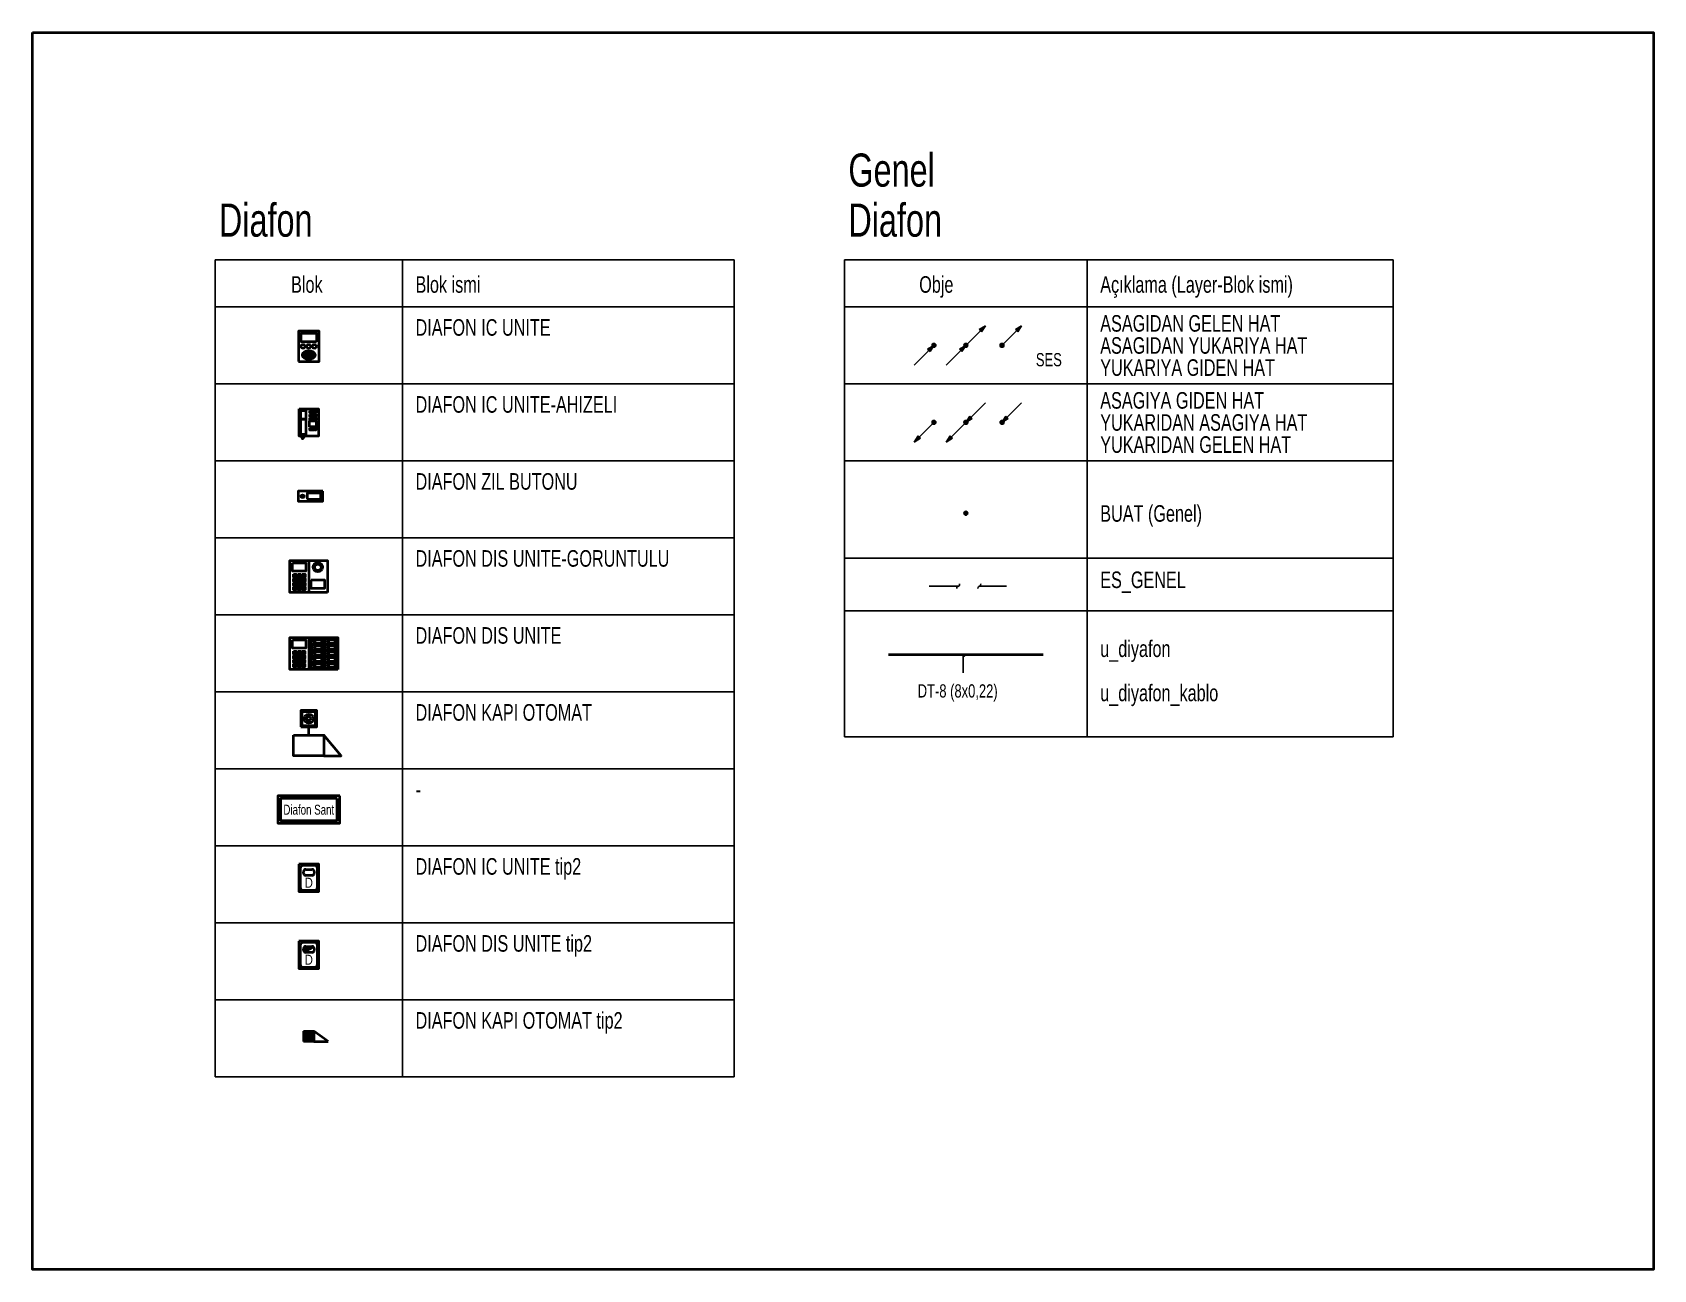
# Model space of a CAD drawing. Header units: millimetres. Extents: x -4521 to 20262, y 301 to 3092.
# Drawn here: x 9993 to 11460, y 1090 to 2210 of the extents above; entities that cross this region are included whole.
import ezdxf
from ezdxf.enums import TextEntityAlignment as Align

# ---------------------------------------------------------------- set-up
doc = ezdxf.new("R2010")
doc.units = ezdxf.units.MM
doc.linetypes.add('CONTINOUS', pattern=[0])
doc.linetypes.add('CONTINU', pattern=[0])
for name, color, linetype, lineweight in [('diyafon', 6, 'Continuous', 40), ('diyafon_kablo', 4, 'Continuous', 25), ('genell', 4, 'Continuous', 25), ('seslendirme', 110, 'CONTINOUS', 40)]:
    doc.layers.add(name, color=color, linetype=linetype, lineweight=lineweight)
doc.styles.add('Grupcad', font='arial.ttf', dxfattribs={"width": 0.7})
doc.styles.get("Standard").update_dxf_attribs({"font": 'arial.ttf'})

msp = doc.modelspace()

# ---------------------------------------------------------------- texts
at = {"layer": 'diyafon', "color": 4, "linetype": 'ByBlock', "style": 'Grupcad', "width": 0.7}
msp.add_text('Diafon Sant', height=9, rotation=0.00005, dxfattribs=at).set_placement((10242.749, 1506.04), align=Align.MIDDLE_CENTER)
at = {"layer": 'diyafon_kablo', "linetype": 'CONTINU', "style": 'Grupcad', "width": 0.7}
msp.add_text('DT-8 (8x0,22)', height=12, dxfattribs=at).set_placement((10793.929, 1613.547), align=Align.MIDDLE_LEFT)
at = {"layer": 'genell', "color": 3, "linetype": 'CONTINOUS', "style": 'Grupcad', "width": 0.7}
for s, p in [('Genel', (10731.158, 2085.015)), ('Diafon', (10161.367, 2039.735)), ('Diafon', (10731.158, 2039.735))]:
    msp.add_text(s, height=30, dxfattribs=at).set_placement(p, align=Align.MIDDLE_LEFT)
at = {"layer": 'genell', "color": 2, "linetype": 'CONTINOUS', "style": 'Grupcad', "width": 0.7}
for s, p in [('Blok', (10240.989, 1981.482)), ('Obje', (10810.779, 1981.482))]:
    msp.add_text(s, height=15, dxfattribs=at).set_placement(p, align=Align.MIDDLE_CENTER)
for s, p in [('Blok ismi', (10339.374, 1981.482)), ('Açıklama (Layer-Blok ismi)', (10959.165, 1981.482))]:
    msp.add_text(s, height=15, dxfattribs=at).set_placement(p, align=Align.MIDDLE_LEFT)
at = {"layer": 'genell', "linetype": 'CONTINOUS', "style": 'Grupcad', "width": 0.7}
for s, p in [('ASAGIDAN GELEN HAT', (10959.165, 1946.249)), ('DIAFON IC UNITE', (10339.374, 1942.568)), ('ASAGIDAN YUKARIYA HAT', (10959.165, 1926.249)), ('YUKARIYA GIDEN HAT', (10959.165, 1906.249)), ('DIAFON IC UNITE-AHIZELI', (10339.374, 1872.871)), ('ASAGIYA GIDEN HAT', (10959.165, 1876.553)), ('YUKARIDAN ASAGIYA HAT', (10959.165, 1856.553)), ('YUKARIDAN GELEN HAT', (10959.165, 1836.553)), ('DIAFON ZIL BUTONU', (10339.374, 1803.174)), ('BUAT (Genel)', (10959.165, 1774.184)), ('DIAFON DIS UNITE-GORUNTULU', (10339.374, 1733.478)), ('ES_GENEL', (10959.165, 1714.143)), ('DIAFON DIS UNITE', (10339.374, 1663.781)), ('u_diyafon', (10959.165, 1651.751)), ('u_diyafon_kablo', (10959.165, 1611.751)), ('DIAFON KAPI OTOMAT', (10339.374, 1594.085)), ('-', (10339.374, 1524.388)), ('DIAFON IC UNITE tip2', (10339.374, 1454.691)), ('DIAFON DIS UNITE tip2', (10339.374, 1384.995)), ('DIAFON KAPI OTOMAT tip2', (10339.374, 1315.298))]:
    msp.add_text(s, height=15, dxfattribs=at).set_placement(p, align=Align.MIDDLE_LEFT)
at = {"layer": 'seslendirme', "color": 4, "linetype": 'CONTINOUS', "style": 'Grupcad', "width": 0.7}
msp.add_text('SES', height=12, dxfattribs=at).set_placement((10900.899, 1907.403))

# ---------------------------------------------------------------- blocks, each defined once
blk = doc.blocks.new('DIAFON IC UNITE tip2')
at = {"layer": 'diyafon', "color": 4, "linetype": 'CONTINU'}
for p, q in [((-4.8, 4.2), (-4.8, 5.7)), ((-2.8, 7.7), (2.8, 7.7)), ((2.8, 2.2), (-2.8, 2.2)), ((4.8, 5.7), (4.8, 4.2))]:
    blk.add_line(p, q, dxfattribs=at)
at = {"layer": 'diyafon', "color": 6, "linetype": 'CONTINU', "ltscale": 50}
blk.add_lwpolyline([(-9, 12.4), (-9, -12.4), (9, -12.4), (9, 12.4)], close=True, dxfattribs=at)
at = {"layer": 'diyafon', "color": 4, "linetype": 'CONTINU', "ltscale": 50}
blk.add_lwpolyline([(-7.8, 8.8), (-7.8, -8.8, 0.414214), (-5.4, -11.2), (5.4, -11.2, 0.414214), (7.8, -8.8), (7.8, 8.8, 0.414214), (5.4, 11.2), (-5.4, 11.2, 0.414214)], format="xyb", close=True, dxfattribs=at)
at = {"layer": 'diyafon', "color": 4, "linetype": 'CONTINU'}
for centre, start, end in [((-2.8, 5.7), 90, 180), ((-2.8, 4.2), 180, 270), ((2.8, 5.7), 360, 90), ((2.8, 4.2), 270, 360)]:
    blk.add_arc(centre, 2, start, end, dxfattribs=at)
at = {"layer": 'diyafon', "color": 6, "linetype": 'CONTINU', "ltscale": 50, "width": 0.8}
blk.add_text('D', height=9, dxfattribs=at).set_placement((0, -4.4), align=Align.MIDDLE_CENTER)
blk = doc.blocks.new('DIAFON KAPI OTOMAT')
at = {"layer": 'diyafon', "linetype": 'Continuous'}
blk.add_line((13.7, 9.3), (13.7, 17), dxfattribs=at)
for points in [[(6.4, 17), (21, 17), (21, 31.6), (6.4, 31.6)], [(7.6, 18.2), (19.8, 18.2), (19.8, 30.4), (7.6, 30.4)], [(0, 9.3), (27.4, 9.3), (27.4, -9.3), (0, -9.3)]]:
    blk.add_lwpolyline(points, close=True, dxfattribs=at)
blk.add_lwpolyline([(27.4, -9.3), (43.1, -9.3), (27.4, 9.3)], dxfattribs=at)
at = {"layer": 'diyafon', "color": 133, "linetype": 'Continuous'}
for radius in [4.2, 1.75]:
    blk.add_circle((13.7, 24.3), radius, dxfattribs=at)
blk = doc.blocks.new('ASAGIDAN GELEN HAT')
at = {"linetype": 'Continuous'}
blk.add_hatch(color=0, dxfattribs=at).paths.add_polyline_path([(-5.7, -3.4), (-3.5, -5.6), (0, 0)])
h = blk.add_hatch(color=7, dxfattribs=at)
edge = h.paths.add_edge_path()
edge.add_arc((0, 0), 1.75, 0, 360)
at = {"color": 0, "linetype": 'Continuous'}
for p, q in [((-17.8, -17.8), (0, 0)), ((0, 0), (-5.7, -3.4)), ((0, 0), (-3.5, -5.6)), ((-5.7, -3.4), (-3.5, -5.6))]:
    blk.add_line(p, q, dxfattribs=at)
at = {"color": 7, "linetype": 'Continuous'}
blk.add_circle((0, 0), 1.75, dxfattribs=at)
blk = doc.blocks.new('YUKARIYA GIDEN HAT')
at = {"linetype": 'Continuous'}
blk.add_hatch(color=0, dxfattribs=at).paths.add_polyline_path([(12.1, 14.3), (14.3, 12.1), (17.8, 17.8)])
h = blk.add_hatch(color=7, dxfattribs=at)
edge = h.paths.add_edge_path()
edge.add_arc((0, 0), 1.75, 0, 360)
at = {"color": 0, "linetype": 'Continuous'}
for p, q in [((0, 0), (17.8, 17.8)), ((17.8, 17.8), (12.1, 14.3)), ((17.8, 17.8), (14.3, 12.1)), ((12.1, 14.3), (14.3, 12.1))]:
    blk.add_line(p, q, dxfattribs=at)
at = {"color": 7, "linetype": 'Continuous'}
blk.add_circle((0, 0), 1.75, dxfattribs=at)
blk = doc.blocks.new('ASAGIDAN YUKARIYA HAT')
at = {"color": 0, "linetype": 'CONTINOUS'}
for name in ['YUKARIYA GIDEN HAT', 'ASAGIDAN GELEN HAT']:
    blk.add_blockref(name, (0, 0), dxfattribs=at)
blk = doc.blocks.new('ASAGIYA GIDEN HAT')
at = {"linetype": 'Continuous'}
h = blk.add_hatch(color=7, dxfattribs=at)
edge = h.paths.add_edge_path()
edge.add_arc((0, 0), 1.75, 0, 360)
blk.add_hatch(color=0, dxfattribs=at).paths.add_polyline_path([(-12.1, -14.3), (-14.3, -12.1), (-17.8, -17.8)])
at = {"color": 0, "linetype": 'Continuous'}
for p, q in [((0, 0), (-17.8, -17.8)), ((-17.8, -17.8), (-14.3, -12.1)), ((-17.8, -17.8), (-12.1, -14.3)), ((-12.1, -14.3), (-14.3, -12.1))]:
    blk.add_line(p, q, dxfattribs=at)
at = {"color": 7, "linetype": 'Continuous'}
blk.add_circle((0, 0), 1.75, dxfattribs=at)
blk = doc.blocks.new('YUKARIDAN GELEN HAT')
at = {"linetype": 'Continuous'}
h = blk.add_hatch(color=7, dxfattribs=at)
edge = h.paths.add_edge_path()
edge.add_arc((0.1, 0), 1.75, 0, 360)
blk.add_hatch(color=0, dxfattribs=at).paths.add_polyline_path([(5.7, 3.4), (3.5, 5.6), (0, 0)])
at = {"color": 0, "linetype": 'Continuous'}
for p, q in [((17.8, 17.8), (0, 0)), ((0, 0), (3.5, 5.6)), ((0, 0), (5.7, 3.4)), ((5.7, 3.4), (3.5, 5.6))]:
    blk.add_line(p, q, dxfattribs=at)
at = {"color": 7, "linetype": 'Continuous'}
blk.add_circle((0.1, 0), 1.75, dxfattribs=at)
blk = doc.blocks.new('YUKARIDAN ASAGIYA HAT')
at = {"layer": 'genell', "color": 0, "linetype": 'CONTINOUS'}
for name in ['YUKARIDAN GELEN HAT', 'ASAGIYA GIDEN HAT']:
    blk.add_blockref(name, (0, 0), dxfattribs=at)
blk = doc.blocks.new('ES_GENEL')
at = {"color": 4, "linetype": 'CONTINOUS'}
blk.add_lwpolyline([(-1.4, -1.9), (-1.2, -0.9), (-0.9, -0.4), (-0.5, -0.1), (0, 0), (0.5, 0.2), (0.8, 0.5), (1.1, 1.1), (1.2, 2.3)], dxfattribs=at)
blk = doc.blocks.new('BUAT (Genel)')
at = {"linetype": 'CONTINU'}
h = blk.add_hatch(color=0, dxfattribs=at)
edge = h.paths.add_edge_path()
edge.add_arc((0, 0), 1.75, 0, 360)
at = {"color": 0, "linetype": 'CONTINU'}
blk.add_circle((0, 0), 1.75, dxfattribs=at)
blk = doc.blocks.new('DIAFON IC UNITE-AHIZELI')
at = {"layer": 'diyafon', "color": 133, "linetype": 'CONTINU'}
for p, q in [((-7.5, -9), (-2.2, -9)), ((-7.5, -9.3), (-2.2, -9.3)), ((-4.4, -26), (-4.3, -25.9))]:
    blk.add_line(p, q, dxfattribs=at)
at = {"layer": 'diyafon', "linetype": 'CONTINU'}
blk.add_lwpolyline([(-8.8, 0), (8.8, 0), (8.8, -24.6), (-8.8, -24.6)], close=True, dxfattribs=at)
at = {"layer": 'diyafon', "color": 133, "linetype": 'CONTINU'}
for points in [[(-7.5, -1.7), (-7.5, -22.9), (-2.2, -22.9), (-2.2, -1.7)], [(0.8, -1.7), (0.8, -3.3), (2.4, -3.3), (2.4, -1.7)], [(0.8, -5), (0.8, -6.6), (2.4, -6.6), (2.4, -5)], [(0.8, -8.2), (0.8, -9.8), (2.4, -9.8), (2.4, -8.2)], [(0.8, -16.3), (0.8, -10.9), (6.7, -10.9), (6.7, -16.3)], [(2.9, -1.7), (2.9, -3.3), (4.6, -3.3), (4.6, -1.7)], [(2.9, -5), (2.9, -6.6), (4.6, -6.6), (4.6, -5)], [(2.9, -8.2), (2.9, -9.8), (4.6, -9.8), (4.6, -8.2)], [(5.1, -1.7), (5.1, -3.3), (6.7, -3.3), (6.7, -1.7)], [(5.1, -5), (5.1, -6.6), (6.7, -6.6), (6.7, -5)], [(5.1, -8.2), (5.1, -9.8), (6.7, -9.8), (6.7, -8.2)], [(0.8, -17.3), (0.8, -19), (2.4, -19), (2.4, -17.3)], [(2.9, -17.3), (2.9, -19), (4.6, -19), (4.6, -17.3)], [(5.1, -17.3), (5.1, -19), (6.7, -19), (6.7, -17.3)]]:
    blk.add_lwpolyline(points, close=True, dxfattribs=at)
for points, knots in [([(-6.6, -24.6), (-6.6, -24.7), (-6.6, -24.7), (-6.7, -25), (-6.7, -25.2), (-6.7, -25.5), (-6.7, -25.6), (-6.6, -25.9), (-6.5, -26.1), (-6.4, -26.3), (-6.4, -26.4), (-6.2, -26.6), (-6.1, -26.7), (-5.9, -26.9), (-5.8, -26.9), (-5.6, -26.9), (-5.5, -26.9), (-5.3, -26.9), (-5.2, -26.9), (-5.1, -26.8), (-5, -26.7), (-4.9, -26.6), (-4.8, -26.5), (-4.6, -26.2), (-4.5, -26.1), (-4.4, -26), (-4.4, -26), (-4.4, -26)], [0.141552, 0.141552, 0.141552, 0.141552, 0.375132, 0.375132, 0.755412, 0.755412, 1.057829, 1.057829, 1.360247, 1.360247, 1.615905, 1.615905, 1.871564, 1.871564, 2.012778, 2.012778, 2.153993, 2.153993, 2.295207, 2.295207, 2.436421, 2.436421, 2.765812, 2.765812, 3.095202, 3.095202, 3.107897, 3.107897, 3.107897, 3.107897]), ([(-4.3, -22.9), (-4.3, -23.1), (-4.2, -23.2), (-4.1, -23.5), (-4.1, -23.7), (-4, -24.1), (-4, -24.2), (-4, -24.7), (-4.1, -25), (-4.2, -25.5), (-4.3, -25.7), (-4.3, -25.9)], [0.185485, 0.185485, 0.185485, 0.185485, 0.513533, 0.513533, 1.09711, 1.09711, 1.490775, 1.490775, 2.303341, 2.303341, 2.825519, 2.825519, 2.825519, 2.825519])]:
    blk.add_open_spline(points, degree=3, knots=knots, dxfattribs=at)
for points in [[(-6.1, -24.6), (-6.2, -25.5), (-5.6, -26.4), (-4.8, -25.7)], [(-4.9, -22.9), (-4.5, -24.4), (-4.8, -25.7)]]:
    blk.add_spline(points, degree=3, dxfattribs=at)
blk = doc.blocks.new('DIAFON IC UNITE')
at = {"layer": 'diyafon', "linetype": 'Continuous'}
h = blk.add_hatch(dxfattribs=at)
h.set_pattern_fill('ANSI31', color=133, scale=12.474, angle=585, style=0)
h.set_pattern_definition([(90, (-1096043.5913, -47294.4978), (1.55925, -3e-14), [])])
edge = h.paths.add_edge_path()
edge.add_ellipse((0, -21.7), major_axis=(-6.04, 0), ratio=0.623004, start_angle=0, end_angle=360, ccw=False)
blk.add_lwpolyline([(-9.2, -27.6), (9.5, -27.6), (9.3, 0), (-9.3, 0)], close=True, dxfattribs=at)
at = {"layer": 'diyafon', "color": 133, "linetype": 'Continuous'}
blk.add_lwpolyline([(6.9, -9.9), (-6.9, -9.9), (-6.9, -2), (6.9, -2)], close=True, dxfattribs=at)
for centre in [(-5.1, -13.9), (0, -13.9), (5.1, -13.9)]:
    blk.add_circle(centre, 1.8, dxfattribs=at)
at = {"layer": 'diyafon', "color": 133, "linetype": 'Continuous', "extrusion": (0, 0, -1)}
blk.add_ellipse((0, -21.7), major_axis=(-6.04, 0), ratio=0.623004, start_param=-1.570796, end_param=4.712389, dxfattribs=at)
blk = doc.blocks.new('DIAFON ZIL BUTONU')
at = {"layer": 'diyafon', "linetype": 'CONTINU'}
h = blk.add_hatch(color=133, dxfattribs=at)
edge = h.paths.add_edge_path()
edge.add_ellipse((-7.1, -4.6), major_axis=(0.974, 0.974), ratio=1, start_angle=0, end_angle=360)
blk.add_lwpolyline([(11.2, 0), (-11.2, 0), (-11.2, -9), (11.2, -9)], close=True, dxfattribs=at)
at = {"layer": 'diyafon', "color": 133, "linetype": 'CONTINU'}
blk.add_lwpolyline([(-3, -7.3), (9.3, -7.3), (9.3, -1.7), (-3, -1.7)], close=True, dxfattribs=at)
blk.add_ellipse((-7.1, -4.6), major_axis=(0.974, 0.974), ratio=1, start_param=3.926991, end_param=10.210176, dxfattribs=at)
blk = doc.blocks.new('DIAFON DIS UNITE-GORUNTULU')
at = {"layer": 'diyafon', "linetype": 'Continuous'}
blk.add_line((0, 0), (0, -28.7), dxfattribs=at)
blk.add_lwpolyline([(17, -28.7), (-17, -28.7), (-17, 0), (17, 0)], close=True, dxfattribs=at)
at = {"layer": 'diyafon', "color": 133, "linetype": 'Continuous'}
for points in [[(-14.6, -1.9), (-2.6, -1.9), (-2.6, -9.5), (-14.6, -9.5)], [(-13.8, -12.2), (-11.3, -12.2), (-11.3, -14.9), (-13.8, -14.9)], [(-9.8, -12.2), (-7.3, -12.2), (-7.3, -14.9), (-9.8, -14.9)], [(-5.9, -12.2), (-3.3, -12.2), (-3.3, -14.9), (-5.9, -14.9)], [(-13.8, -16.1), (-11.3, -16.1), (-11.3, -18.8), (-13.8, -18.8)], [(-13.8, -20), (-11.3, -20), (-11.3, -22.6), (-13.8, -22.6)], [(-13.8, -23.8), (-11.3, -23.8), (-11.3, -26.5), (-13.8, -26.5)], [(-9.8, -16.1), (-7.3, -16.1), (-7.3, -18.8), (-9.8, -18.8)], [(-9.8, -20), (-7.3, -20), (-7.3, -22.6), (-9.8, -22.6)], [(-9.8, -23.8), (-7.3, -23.8), (-7.3, -26.5), (-9.8, -26.5)], [(-5.9, -16.1), (-3.3, -16.1), (-3.3, -18.8), (-5.9, -18.8)], [(-5.9, -20), (-3.3, -20), (-3.3, -22.6), (-5.9, -22.6)], [(-5.9, -23.8), (-3.3, -23.8), (-3.3, -26.5), (-5.9, -26.5)], [(2.3, -17.5), (14.3, -17.5), (14.3, -25.1), (2.3, -25.1)]]:
    blk.add_lwpolyline(points, close=True, dxfattribs=at)
for radius in [4.28, 2.88]:
    blk.add_circle((8.3, -6), radius, dxfattribs=at)
blk = doc.blocks.new('DIAFON KAPI OTOMAT tip2')
at = {"layer": 'diyafon', "linetype": 'CONTINU'}
for p, q in [((0, 4.6), (9.2, 4.6)), ((0, 4.6), (0, -4.6)), ((22.2, -4.6), (9.2, 4.6)), ((9.2, 4.6), (9.2, -4.6)), ((9.2, -4.6), (0, -4.6)), ((9.2, -4.6), (22.2, -4.6))]:
    blk.add_line(p, q, dxfattribs=at)
at = {"layer": 'diyafon', "color": 3, "linetype": 'CONTINU'}
for points in [[(9.2, 4.6), (0, -4.6), (9.2, -4.6)], [(0, 4.6), (9.2, 4.6), (0, -4.6)]]:
    blk.add_solid(points, dxfattribs=at)
blk = doc.blocks.new('DIAFON DIS UNITE tip2')
at = {"layer": 'diyafon', "linetype": 'CONTINU'}
h = blk.add_hatch(color=5, dxfattribs=at)
edge = h.paths.add_edge_path()
edge.add_arc((2.8, 5.7), 2, 45, 90)
edge.add_line((2.8, 7.7), (-2.8, 7.7))
edge.add_arc((-2.8, 5.7), 2, 90, 180)
edge.add_line((-4.8, 5.7), (-4.8, 4.2))
edge.add_arc((-2.8, 4.2), 2, 180, 225)
edge.add_line((-4.3, 2.8), (4.3, 7.1))
at = {"layer": 'diyafon', "color": 4, "linetype": 'CONTINU'}
for p, q in [((-4.8, 4.2), (-4.8, 5.7)), ((-4.3, 2.8), (4.3, 7.1)), ((-2.8, 7.7), (2.8, 7.7)), ((2.8, 2.2), (-2.8, 2.2)), ((4.8, 5.7), (4.8, 4.2))]:
    blk.add_line(p, q, dxfattribs=at)
at = {"layer": 'diyafon', "color": 6, "linetype": 'CONTINU', "ltscale": 50}
blk.add_lwpolyline([(-9, 12.4), (-9, -12.4), (9, -12.4), (9, 12.4)], close=True, dxfattribs=at)
at = {"layer": 'diyafon', "color": 4, "linetype": 'CONTINU', "ltscale": 50}
blk.add_lwpolyline([(-7.8, 8.8), (-7.8, -8.8, 0.414214), (-5.4, -11.2), (5.4, -11.2, 0.414214), (7.8, -8.8), (7.8, 8.8, 0.414214), (5.4, 11.2), (-5.4, 11.2, 0.414214)], format="xyb", close=True, dxfattribs=at)
at = {"layer": 'diyafon', "color": 4, "linetype": 'CONTINU'}
for centre, start, end in [((-2.8, 5.7), 90, 180), ((-2.8, 4.2), 180, 270), ((2.8, 5.7), 360, 90), ((2.8, 4.2), 270, 360)]:
    blk.add_arc(centre, 2, start, end, dxfattribs=at)
at = {"layer": 'diyafon', "color": 6, "linetype": 'CONTINU', "ltscale": 50, "width": 0.8}
blk.add_text('D', height=9, dxfattribs=at).set_placement((0, -4.4), align=Align.MIDDLE_CENTER)
blk = doc.blocks.new('diafon_dis_unite_zil')
at = {"layer": 'diyafon', "linetype": 'CONTINU'}
h = blk.add_hatch(color=133, dxfattribs=at)
edge = h.paths.add_edge_path()
edge.add_ellipse((-3.6, -2.3), major_axis=(0.487, 0.487), ratio=1, start_angle=0, end_angle=360)
blk.add_lwpolyline([(5.6, 0), (-5.6, 0), (-5.6, -4.5), (5.6, -4.5)], close=True, dxfattribs=at)
at = {"layer": 'diyafon', "color": 133, "linetype": 'CONTINU'}
blk.add_lwpolyline([(-1.5, -3.6), (4.7, -3.6), (4.7, -0.8), (-1.5, -0.8)], close=True, dxfattribs=at)
blk.add_ellipse((-3.6, -2.3), major_axis=(0.487, 0.487), ratio=1, start_param=3.926991, end_param=10.210176, dxfattribs=at)
blk = doc.blocks.new('DIAFON DIS UNITE')
at = {"layer": 'diyafon', "color": 1, "linetype": 'Continuous'}
blk.add_line((-4.7, 0), (-4.7, -28.7), dxfattribs=at)
blk.add_lwpolyline([(21.7, -28.7), (-21.7, -28.7), (-21.7, 0), (21.7, 0)], close=True, dxfattribs=at)
at = {"layer": 'diyafon', "color": 133, "linetype": 'Continuous'}
for points in [[(-19.3, -1.9), (-7.4, -1.9), (-7.4, -9.5), (-19.3, -9.5)], [(-18.5, -12.2), (-16, -12.2), (-16, -14.9), (-18.5, -14.9)], [(-14.5, -12.2), (-12, -12.2), (-12, -14.9), (-14.5, -14.9)], [(-10.6, -12.2), (-8.1, -12.2), (-8.1, -14.9), (-10.6, -14.9)], [(-18.5, -16.1), (-16, -16.1), (-16, -18.8), (-18.5, -18.8)], [(-18.5, -20), (-16, -20), (-16, -22.6), (-18.5, -22.6)], [(-18.5, -23.8), (-16, -23.8), (-16, -26.5), (-18.5, -26.5)], [(-14.5, -16.1), (-12, -16.1), (-12, -18.8), (-14.5, -18.8)], [(-14.5, -20), (-12, -20), (-12, -22.6), (-14.5, -22.6)], [(-14.5, -23.8), (-12, -23.8), (-12, -26.5), (-14.5, -26.5)], [(-10.6, -16.1), (-8.1, -16.1), (-8.1, -18.8), (-10.6, -18.8)], [(-10.6, -20), (-8.1, -20), (-8.1, -22.6), (-10.6, -22.6)], [(-10.6, -23.8), (-8.1, -23.8), (-8.1, -26.5), (-10.6, -26.5)]]:
    blk.add_lwpolyline(points, close=True, dxfattribs=at)
at = {"layer": 'diyafon', "linetype": 'CONTINU'}
for p in [(2.4, -1.1), (2.4, -6.6), (2.4, -12.1), (14.6, -1.1), (14.6, -6.6), (14.6, -12.1), (2.4, -17.6), (2.4, -23.1), (14.6, -17.6), (14.6, -23.1)]:
    blk.add_blockref('diafon_dis_unite_zil', p, dxfattribs=at)

# ---------------------------------------------------------------- linework, layer by layer
at = {"layer": 'diyafon'}
msp.add_line((10767.48, 1646.393), (10907.48, 1646.393), dxfattribs=at)
at = {"layer": 'diyafon', "linetype": 'Continuous'}
msp.add_lwpolyline([(9992.582, 2209.63), (11460.023, 2209.63), (11460.023, 1089.741), (9992.582, 1089.741)], close=True, dxfattribs=at)
at = {"layer": 'diyafon', "linetype": 'ByBlock'}
for points in [[(10270.929, 1518.587), (10214.721, 1518.587), (10214.721, 1493.712), (10270.929, 1493.712)], [(10268.378, 1516.035), (10217.273, 1516.035), (10217.273, 1496.264), (10268.378, 1496.264)]]:
    msp.add_lwpolyline(points, close=True, dxfattribs=at)
at = {"layer": 'diyafon_kablo', "linetype": 'CONTINU'}
for p, q in [((10834.96, 1646.393), (10836.231, 1644.436)), ((10834.96, 1629.834), (10834.96, 1646.393))]:
    msp.add_line(p, q, dxfattribs=at)
at = {"layer": 'genell', "color": 251, "linetype": 'CONTINOUS'}
for p, q in [((10157.91, 1264.25), (10157.91, 2003.72)), ((10157.91, 2003.72), (10627.701, 2003.72)), ((10327.469, 1264.25), (10327.469, 2003.72)), ((10627.701, 1264.25), (10627.701, 2003.72)), ((10727.701, 1571.848), (10727.701, 2003.72)), ((10727.701, 2003.72), (11224.397, 2003.72)), ((10947.26, 1571.848), (10947.26, 2003.72)), ((11224.397, 1571.848), (11224.397, 2003.72)), ((10157.91, 1961.216), (10627.701, 1961.216)), ((10727.701, 1961.216), (11224.397, 1961.216)), ((10727.701, 1961.216), (11224.397, 1961.216)), ((10157.91, 1891.52), (10627.701, 1891.52)), ((10727.701, 1891.52), (11224.397, 1891.52)), ((10157.91, 1821.823), (10627.701, 1821.823)), ((10727.701, 1821.823), (11224.397, 1821.823)), ((10157.91, 1752.127), (10627.701, 1752.127)), ((10727.701, 1733.641), (11224.397, 1733.641)), ((10157.91, 1682.43), (10627.701, 1682.43)), ((10727.701, 1686.068), (11224.397, 1686.068)), ((10157.91, 1612.733), (10627.701, 1612.733)), ((10727.701, 1571.848), (11224.397, 1571.848)), ((10157.91, 1543.037), (10627.701, 1543.037)), ((10157.91, 1473.34), (10627.701, 1473.34)), ((10157.91, 1403.644), (10627.701, 1403.644)), ((10157.91, 1333.947), (10627.701, 1333.947)), ((10157.91, 1264.25), (10627.701, 1264.25))]:
    msp.add_line(p, q, dxfattribs=at)
at = {"layer": 'genell', "linetype": 'CONTINOUS'}
for p, q in [((10804.237, 1708.295), (10830.675, 1708.295)), ((10849.742, 1708.295), (10874.34, 1708.295))]:
    msp.add_line(p, q, dxfattribs=at)

# ---------------------------------------------------------------- block references
at = {"layer": 'diyafon', "linetype": 'Continuous'}
for name, p in [('DIAFON IC UNITE', (10242.69, 1939.322)), ('DIAFON DIS UNITE-GORUNTULU', (10242.69, 1731.479)), ('DIAFON KAPI OTOMAT', (10228.996, 1564.122)), ('DIAFON IC UNITE tip2', (10242.825, 1444.341))]:
    msp.add_blockref(name, p, dxfattribs=at)
at = {"layer": 'diyafon', "linetype": 'CONTINU'}
for name, p in [('DIAFON IC UNITE-AHIZELI', (10242.69, 1868.892)), ('DIAFON ZIL BUTONU', (10244.234, 1794.309)), ('DIAFON DIS UNITE', (10247.399, 1661.782)), ('DIAFON DIS UNITE tip2', (10242.825, 1374.645)), ('DIAFON KAPI OTOMAT tip2', (10238.082, 1300.843))]:
    msp.add_blockref(name, p, dxfattribs=at)
at = {"layer": 'genell', "linetype": 'CONTINOUS'}
for name, p in [('ASAGIDAN YUKARIYA HAT', (10837.48, 1926.368)), ('YUKARIYA GIDEN HAT', (10870.216, 1926.368)), ('ASAGIDAN GELEN HAT', (10808.618, 1926.368)), ('YUKARIDAN ASAGIYA HAT', (10837.48, 1856.672)), ('YUKARIDAN GELEN HAT', (10870.216, 1856.672)), ('ASAGIYA GIDEN HAT', (10808.618, 1856.672)), ('ES_GENEL', (10830.675, 1708.295)), ('ES_GENEL', (10849.742, 1708.295))]:
    msp.add_blockref(name, p, dxfattribs=at)
at = {"layer": 'genell', "linetype": 'CONTINU'}
msp.add_blockref('BUAT (Genel)', (10837.48, 1774.364), dxfattribs=at)

msp.set_redraw_order([(e.dxf.handle, doc.entitydb.next_handle()) for e in msp.query("TEXT MTEXT ATTDEF DIMENSION ARC_DIMENSION")])  # texts and dimensions are drawn at this point

doc.saveas('drawing.dxf')
